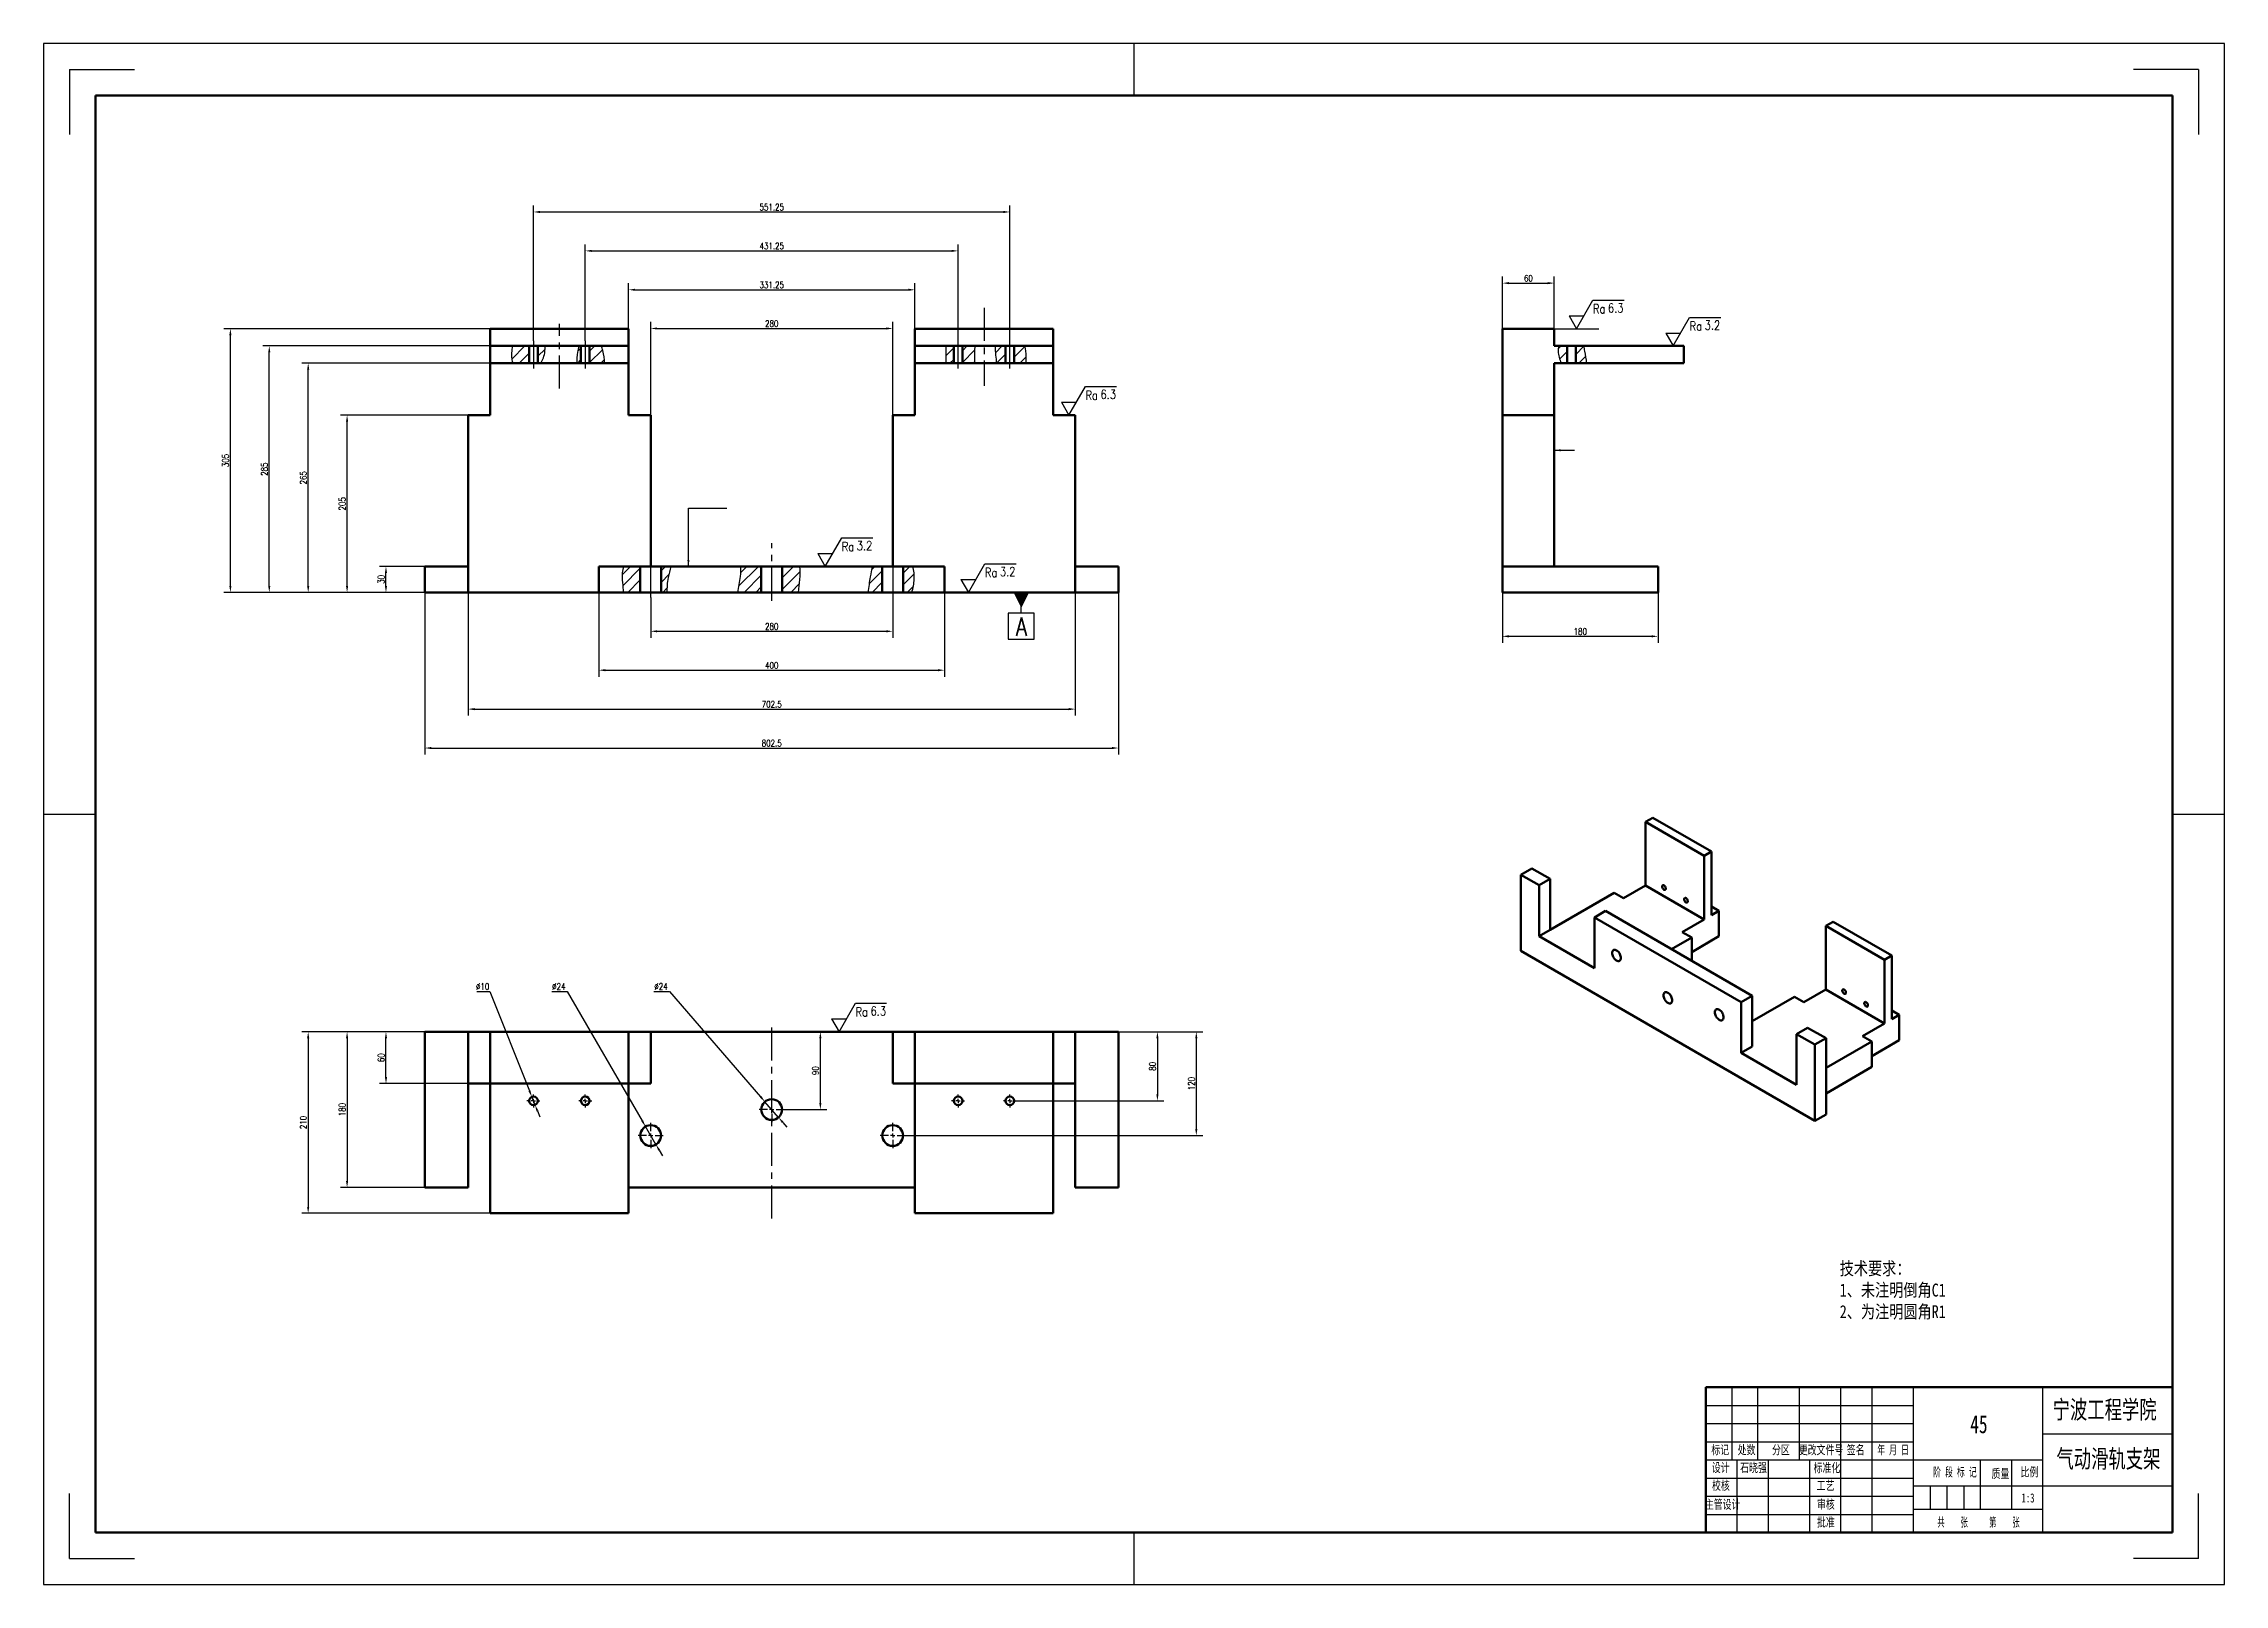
# Model space of a CAD drawing. Header units: millimetres. Extents: x 0 to 841, y 0 to 594.
import ezdxf

# ---------------------------------------------------------------- set-up
doc = ezdxf.new("R2010")
doc.units = ezdxf.units.MM
doc.header["$PDSIZE"] = -1
doc.linetypes.add('CENTERX2', pattern=[20.32, 12.7, -2.54, 2.54, -2.54])
for name, color, linetype in [('中心线', 1, 'CENTERX2'), ('剖面线', 4, 'Continuous'), ('尺寸线', 3, 'Continuous'), ('文字', 6, 'Continuous'), ('符号', 4, 'Continuous'), ('细实线', 7, 'Continuous')]:
    doc.layers.add(name, color=color, linetype=linetype)
doc.layers.add('粗实线', color=255, linetype='Continuous', lineweight=50)
doc.styles.add('SLDTEXTSTYLE0', font='TXT', dxfattribs={"width": 0.7, "bigfont": 'bigfont'})
doc.styles.add('SLDTEXTSTYLE1', font='TXT', dxfattribs={"width": 0.7})
doc.styles.add('SLDTEXTSTYLE2', font='TXT', dxfattribs={"width": 0.566667, "bigfont": 'bigfont'})
doc.styles.add('SLDTEXTSTYLE3', font='TXT', dxfattribs={"width": 0.614286, "bigfont": 'bigfont'})
doc.styles.add('SLDTEXTSTYLE4', font='TXT', dxfattribs={"width": 0.62, "bigfont": 'bigfont'})
doc.styles.get("Standard").update_dxf_attribs({"font": 'txt.shx', "width": 0.8})
doc.dimstyles.new('ISO-25', dxfattribs={"dimtxt": 2.5, "dimasz": 2.5, "dimexe": 2.5, "dimexo": 0, "dimtad": 1, "dimtoh": 1, "dimlfac": 3, "dimdsep": 46, "dimtxsty": 'Standard', "dimcen": 2.5, "dimclrd": 3, "dimclre": 3, "dimadec": 0, "dimazin": 0, "dimtfac": 1, "dimtmove": 0, "dimatfit": 3, "dimfxl": 0, "dimarcsym": 0})

msp = doc.modelspace()

# ---------------------------------------------------------------- texts
at = {"layer": '尺寸线', "insert": (374.9893, 372.7444), "char_height": 7, "attachment_point": 1}
msp.add_mtext_dynamic_manual_height_columns('A', width=14.353711, gutter_width=50, heights=[0], dxfattribs=at)
at = {"layer": '文字', "insert": (692.6707, 124.3068), "char_height": 5, "attachment_point": 1}
msp.add_mtext_dynamic_manual_height_columns('{\\fFangSong_GB2312|b0|i0|c134|p49;技术要求：\\P1、未注明倒角C1\\P2、为注明圆角R1}', width=54.021302, gutter_width=25, heights=[0], dxfattribs=at)
at = {"layer": '文字', "attachment_point": 2}
for s, insert, char_height, style in [('{\\fFangSong_GB2312|b0|i0|c134|p49;宁波工程学院}', (794.8412, 70.8915), 7, 'SLDTEXTSTYLE0'), ('{\\fFangSong_GB2312|b0|i0|c134|p49;45}', (746.344, 65.286), 7, 'SLDTEXTSTYLE1'), ('{\\fFangSong_GB2312|b0|i0|c134|p49;标记}', (646.5846, 53.6409), 3.5, 'SLDTEXTSTYLE0'), ('{\\fFangSong_GB2312|b0|i0|c134|p49;处数}', (656.7409, 53.6409), 3.5, 'SLDTEXTSTYLE0'), ('{\\fFangSong_GB2312|b0|i0|c134|p49;分区}', (670.0086, 53.6409), 3.5, 'SLDTEXTSTYLE0'), ('{\\fFangSong_GB2312|b0|i0|c134|p49;更改文件号}', (685.4655, 53.6409), 3.5, 'SLDTEXTSTYLE0'), ('{\\fFangSong_GB2312|b0|i0|c134|p49;签名}', (698.8197, 53.6409), 3.5, 'SLDTEXTSTYLE0'), ('{\\fFangSong_GB2312|b0|i0|c134|p49;年 月 日}', (713.2525, 53.6409), 3.5, 'SLDTEXTSTYLE4'), ('{\\fFangSong_GB2312|b0|i0|c134|p49;气动滑轨支架}', (796.2918, 51.9488), 7, 'SLDTEXTSTYLE0'), ('{\\fFangSong_GB2312|b0|i0|c134|p49;设计}', (646.7704, 46.7819), 3.5, 'SLDTEXTSTYLE0'), ('{\\fFangSong_GB2312|b0|i0|c134|p49;石晓强}', (659.4435, 46.7819), 3.5, 'SLDTEXTSTYLE0'), ('{\\fFangSong_GB2312|b0|i0|c134|p49;标准化}', (687.7368, 46.7154), 3.5, 'SLDTEXTSTYLE0'), ('{\\fFangSong_GB2312|b0|i0|c134|p49;阶 段 标 记}', (737.0862, 45.0918), 3.5, 'SLDTEXTSTYLE3'), ('{\\fFangSong_GB2312|b0|i0|c134|p49;质量}', (754.6631, 44.483), 3.5, 'SLDTEXTSTYLE0'), ('{\\fFangSong_GB2312|b0|i0|c134|p49;比例}', (765.8401, 45.0918), 3.5, 'SLDTEXTSTYLE0'), ('{\\fFangSong_GB2312|b0|i0|c134|p49;校核}', (646.8422, 39.9027), 3.5, 'SLDTEXTSTYLE0'), ('{\\fFangSong_GB2312|b0|i0|c134|p49;工艺}', (687.2094, 39.8663), 3.5, 'SLDTEXTSTYLE0'), ('{\\fFangSong_GB2312|b0|i0|c134|p49;1:3}', (765.2859, 35.0852), 3.5, 'SLDTEXTSTYLE1'), ('{\\fFangSong_GB2312|b0|i0|c134|p49;主管设计}', (647.5293, 32.623), 3.5, 'SLDTEXTSTYLE0'), ('{\\fFangSong_GB2312|b0|i0|c134|p49;批准}', (687.322, 25.7466), 3.5, 'SLDTEXTSTYLE0'), ('{\\fFangSong_GB2312|b0|i0|c134|p49;审核}', (687.322, 32.623), 3.5, 'SLDTEXTSTYLE0'), ('{\\fFangSong_GB2312|b0|i0|c134|p49;共    张}', (736.2112, 25.7551), 3.5, 'SLDTEXTSTYLE2'), ('{\\fFangSong_GB2312|b0|i0|c134|p49;第    张}', (756.1689, 25.7551), 3.5, 'SLDTEXTSTYLE2')]:
    msp.add_mtext(s, dxfattribs=dict(at, insert=insert, char_height=char_height, style=style))

# ---------------------------------------------------------------- blocks, each defined once
blk = doc.blocks.new('SW_CENTERMARKSYMBOL_0')
at = {"layer": '中心线', "color": 0}
for p, q in [((0, 0), (-0.83, 0)), ((0, 1.67), (0, 4.83)), ((0, 0), (0, 0.83)), ((0, 0), (0, -0.83)), ((0, 0), (0.83, 0)), ((1.67, 0), (4.83, 0)), ((-1.67, 0), (-4.83, 0)), ((0, -1.67), (0, -4.83))]:
    blk.add_line(p, q, dxfattribs=at)
blk = doc.blocks.new('SW_CENTERMARKSYMBOL_1')
at = {"layer": '中心线', "color": 0}
for p, q in [((-1.67, 0), (-4.83, 0)), ((0, 0), (-0.83, 0)), ((0, 1.67), (0, 4.83)), ((0, 0), (0, 0.83)), ((0, 0), (0, -0.83)), ((0, 0), (0.83, 0)), ((1.67, 0), (4.83, 0)), ((0, -1.67), (0, -4.83))]:
    blk.add_line(p, q, dxfattribs=at)
blk = doc.blocks.new('SW_CENTERMARKSYMBOL_2')
at = {"layer": '中心线', "color": 0}
for p, q in [((0, 0), (-0.83, 0)), ((0, 1.67), (0, 4.83)), ((0, 0), (0, 0.83)), ((0, 0), (0, -0.83)), ((0, 0), (0.83, 0)), ((1.67, 0), (4.83, 0)), ((-1.67, 0), (-4.83, 0)), ((0, -1.67), (0, -4.83))]:
    blk.add_line(p, q, dxfattribs=at)
blk = doc.blocks.new('SW_CENTERMARKSYMBOL_3')
at = {"layer": '中心线', "color": 0}
for p, q in [((0, 0), (-0.83, 0)), ((0, 1.67), (0, 2.5)), ((0, 0), (0, 0.83)), ((0, 0), (0, -0.83)), ((0, 0), (0.83, 0)), ((1.67, 0), (2.5, 0)), ((-1.67, 0), (-2.5, 0)), ((0, -1.67), (0, -2.5))]:
    blk.add_line(p, q, dxfattribs=at)
blk = doc.blocks.new('SW_CENTERMARKSYMBOL_4')
at = {"layer": '中心线', "color": 0}
for p, q in [((0, 0), (-0.83, 0)), ((0, 1.67), (0, 2.5)), ((0, 0), (0, 0.83)), ((0, 0), (0, -0.83)), ((0, 0), (0.83, 0)), ((1.67, 0), (2.5, 0)), ((-1.67, 0), (-2.5, 0)), ((0, -1.67), (0, -2.5))]:
    blk.add_line(p, q, dxfattribs=at)
blk = doc.blocks.new('SW_CENTERMARKSYMBOL_5')
at = {"layer": '中心线', "color": 0}
for p, q in [((0, 0), (-0.83, 0)), ((0, 1.67), (0, 2.5)), ((0, 0), (0, 0.83)), ((0, 0), (0, -0.83)), ((0, 0), (0.83, 0)), ((1.67, 0), (2.5, 0)), ((-1.67, 0), (-2.5, 0)), ((0, -1.67), (0, -2.5))]:
    blk.add_line(p, q, dxfattribs=at)
blk = doc.blocks.new('SW_CENTERMARKSYMBOL_6')
at = {"layer": '中心线', "color": 0}
for p, q in [((0, 0), (-0.83, 0)), ((0, 1.67), (0, 2.5)), ((0, 0), (0, 0.83)), ((0, 0), (0, -0.83)), ((0, 0), (0.83, 0)), ((1.67, 0), (2.5, 0)), ((-1.67, 0), (-2.5, 0)), ((0, -1.67), (0, -2.5))]:
    blk.add_line(p, q, dxfattribs=at)
blk = doc.blocks.new('*D42')
at = {"layer": 'Defpoints', "color": 0}
for p in [(234.12, 380.44), (327.46, 380.44), (327.46, 367.44)]:
    blk.add_point(p, dxfattribs=at)
at = {"layer": '尺寸线', "color": 3, "lineweight": -2}
for p, q in [((234.12, 380.44), (234.12, 364.94)), ((327.46, 380.44), (327.46, 364.94)), ((236.62, 367.44), (324.96, 367.44))]:
    blk.add_line(p, q, dxfattribs=at)
at = {"layer": '尺寸线', "color": 3}
for points in [[(236.62, 367.85), (236.62, 367.02), (234.12, 367.44)], [(324.96, 367.85), (324.96, 367.02), (327.46, 367.44)]]:
    blk.add_solid(points, dxfattribs=at)
at = {"layer": '尺寸线', "color": 0, "insert": (280.79, 369.31), "char_height": 2.5, "attachment_point": 5}
blk.add_mtext('280', dxfattribs=at)
blk = doc.blocks.new('*D43')
at = {"layer": 'Defpoints', "color": 0}
for p in [(214.12, 382.44), (347.46, 382.44), (347.46, 352.44)]:
    blk.add_point(p, dxfattribs=at)
at = {"layer": '尺寸线', "color": 3, "lineweight": -2}
for p, q in [((214.12, 382.44), (214.12, 349.94)), ((347.46, 382.44), (347.46, 349.94)), ((216.62, 352.44), (344.96, 352.44))]:
    blk.add_line(p, q, dxfattribs=at)
at = {"layer": '尺寸线', "color": 3}
for points in [[(216.62, 352.85), (216.62, 352.02), (214.12, 352.44)], [(344.96, 352.85), (344.96, 352.02), (347.46, 352.44)]]:
    blk.add_solid(points, dxfattribs=at)
at = {"layer": '尺寸线', "color": 0, "insert": (280.79, 354.31), "char_height": 2.5, "attachment_point": 5}
blk.add_mtext('400', dxfattribs=at)
blk = doc.blocks.new('*D44')
at = {"layer": 'Defpoints', "color": 0}
for p in [(163.71, 382.44), (397.87, 382.44), (397.87, 337.44)]:
    blk.add_point(p, dxfattribs=at)
at = {"layer": '尺寸线', "color": 3, "lineweight": -2}
for p, q in [((163.71, 382.44), (163.71, 334.94)), ((397.87, 382.44), (397.87, 334.94)), ((166.21, 337.44), (395.37, 337.44))]:
    blk.add_line(p, q, dxfattribs=at)
at = {"layer": '尺寸线', "color": 3}
for points in [[(166.21, 337.85), (166.21, 337.02), (163.71, 337.44)], [(395.37, 337.85), (395.37, 337.02), (397.87, 337.44)]]:
    blk.add_solid(points, dxfattribs=at)
at = {"layer": '尺寸线', "color": 0, "insert": (280.79, 339.31), "char_height": 2.5, "attachment_point": 5}
blk.add_mtext('702.5', dxfattribs=at)
blk = doc.blocks.new('*D45')
at = {"layer": 'Defpoints', "color": 0}
for p in [(147.04, 382.44), (414.54, 382.44), (414.54, 322.44)]:
    blk.add_point(p, dxfattribs=at)
at = {"layer": '尺寸线', "color": 3, "lineweight": -2}
for p, q in [((147.04, 382.44), (147.04, 319.94)), ((414.54, 382.44), (414.54, 319.94)), ((149.54, 322.44), (412.04, 322.44))]:
    blk.add_line(p, q, dxfattribs=at)
at = {"layer": '尺寸线', "color": 3}
for points in [[(149.54, 322.85), (149.54, 322.02), (147.04, 322.44)], [(412.04, 322.85), (412.04, 322.02), (414.54, 322.44)]]:
    blk.add_solid(points, dxfattribs=at)
at = {"layer": '尺寸线', "color": 0, "insert": (280.79, 324.31), "char_height": 2.5, "attachment_point": 5}
blk.add_mtext('802.5', dxfattribs=at)
blk = doc.blocks.new('*D46')
at = {"layer": 'Defpoints', "color": 0}
for p in [(132.04, 392.44), (147.04, 392.44), (147.04, 382.44)]:
    blk.add_point(p, dxfattribs=at)
at = {"layer": '尺寸线', "color": 3, "lineweight": -2}
for p, q in [((147.04, 392.44), (129.54, 392.44)), ((132.04, 384.94), (132.04, 389.94)), ((147.04, 382.44), (129.54, 382.44))]:
    blk.add_line(p, q, dxfattribs=at)
at = {"layer": '尺寸线', "color": 3}
for points in [[(131.62, 389.94), (132.46, 389.94), (132.04, 392.44)], [(131.62, 384.94), (132.46, 384.94), (132.04, 382.44)]]:
    blk.add_solid(points, dxfattribs=at)
at = {"layer": '尺寸线', "color": 0, "insert": (130.16, 387.44), "char_height": 2.5, "attachment_point": 5, "rotation": 90}
blk.add_mtext('30', dxfattribs=at)
blk = doc.blocks.new('*D47')
at = {"layer": 'Defpoints', "color": 0}
for p in [(117.04, 450.77), (163.71, 450.77), (147.04, 382.44)]:
    blk.add_point(p, dxfattribs=at)
at = {"layer": '尺寸线', "color": 3, "lineweight": -2}
for p, q in [((163.71, 450.77), (114.54, 450.77)), ((117.04, 384.94), (117.04, 448.27)), ((147.04, 382.44), (114.54, 382.44))]:
    blk.add_line(p, q, dxfattribs=at)
at = {"layer": '尺寸线', "color": 3}
for points in [[(116.62, 448.27), (117.46, 448.27), (117.04, 450.77)], [(116.62, 384.94), (117.46, 384.94), (117.04, 382.44)]]:
    blk.add_solid(points, dxfattribs=at)
at = {"layer": '尺寸线', "color": 0, "insert": (115.16, 416.6), "char_height": 2.5, "attachment_point": 5, "rotation": 90}
blk.add_mtext('205', dxfattribs=at)
blk = doc.blocks.new('*D48')
at = {"layer": 'Defpoints', "color": 0}
for p in [(102.04, 470.77), (172.25, 470.77), (147.04, 382.44)]:
    blk.add_point(p, dxfattribs=at)
at = {"layer": '尺寸线', "color": 3, "lineweight": -2}
for p, q in [((172.25, 470.77), (99.54, 470.77)), ((102.04, 384.94), (102.04, 468.27)), ((147.04, 382.44), (99.54, 382.44))]:
    blk.add_line(p, q, dxfattribs=at)
at = {"layer": '尺寸线', "color": 3}
for points in [[(101.62, 468.27), (102.46, 468.27), (102.04, 470.77)], [(101.62, 384.94), (102.46, 384.94), (102.04, 382.44)]]:
    blk.add_solid(points, dxfattribs=at)
at = {"layer": '尺寸线', "color": 0, "insert": (100.16, 426.6), "char_height": 2.5, "attachment_point": 5, "rotation": 90}
blk.add_mtext('265', dxfattribs=at)
blk = doc.blocks.new('*D49')
at = {"layer": 'Defpoints', "color": 0}
for p in [(87.04, 477.44), (172.25, 477.44), (147.04, 382.44)]:
    blk.add_point(p, dxfattribs=at)
at = {"layer": '尺寸线', "color": 3, "lineweight": -2}
for p, q in [((172.25, 477.44), (84.54, 477.44)), ((87.04, 384.94), (87.04, 474.94)), ((147.04, 382.44), (84.54, 382.44))]:
    blk.add_line(p, q, dxfattribs=at)
at = {"layer": '尺寸线', "color": 3}
for points in [[(86.62, 474.94), (87.46, 474.94), (87.04, 477.44)], [(86.62, 384.94), (87.46, 384.94), (87.04, 382.44)]]:
    blk.add_solid(points, dxfattribs=at)
at = {"layer": '尺寸线', "color": 0, "insert": (85.16, 429.94), "char_height": 2.5, "attachment_point": 5, "rotation": 90}
blk.add_mtext('285', dxfattribs=at)
blk = doc.blocks.new('*D50')
at = {"layer": 'Defpoints', "color": 0}
for p in [(72.04, 484.1), (172.25, 484.1), (147.04, 382.44)]:
    blk.add_point(p, dxfattribs=at)
at = {"layer": '尺寸线', "color": 3, "lineweight": -2}
for p, q in [((172.25, 484.1), (69.54, 484.1)), ((72.04, 384.94), (72.04, 481.6)), ((147.04, 382.44), (69.54, 382.44))]:
    blk.add_line(p, q, dxfattribs=at)
at = {"layer": '尺寸线', "color": 3}
for points in [[(71.62, 481.6), (72.46, 481.6), (72.04, 484.1)], [(71.62, 384.94), (72.46, 384.94), (72.04, 382.44)]]:
    blk.add_solid(points, dxfattribs=at)
at = {"layer": '尺寸线', "color": 0, "insert": (70.16, 433.27), "char_height": 2.5, "attachment_point": 5, "rotation": 90}
blk.add_mtext('305', dxfattribs=at)
blk = doc.blocks.new('*D51')
at = {"layer": 'Defpoints', "color": 0}
for p in [(327.46, 484.19), (234.12, 450.77), (327.46, 450.77)]:
    blk.add_point(p, dxfattribs=at)
at = {"layer": '尺寸线', "color": 3, "lineweight": -2}
for p, q in [((234.12, 450.77), (234.12, 486.69)), ((236.62, 484.19), (324.96, 484.19)), ((327.46, 450.77), (327.46, 486.69))]:
    blk.add_line(p, q, dxfattribs=at)
at = {"layer": '尺寸线', "color": 3}
for points in [[(236.62, 484.6), (236.62, 483.77), (234.12, 484.19)], [(324.96, 484.6), (324.96, 483.77), (327.46, 484.19)]]:
    blk.add_solid(points, dxfattribs=at)
at = {"layer": '尺寸线', "color": 0, "insert": (280.79, 486.06), "char_height": 2.5, "attachment_point": 5}
blk.add_mtext('280', dxfattribs=at)
blk = doc.blocks.new('*D52')
at = {"layer": 'Defpoints', "color": 0}
for p in [(336, 499.1), (225.58, 484.1), (336, 484.1)]:
    blk.add_point(p, dxfattribs=at)
at = {"layer": '尺寸线', "color": 3, "lineweight": -2}
for p, q in [((225.58, 484.1), (225.58, 501.6)), ((228.08, 499.1), (333.5, 499.1)), ((336, 484.1), (336, 501.6))]:
    blk.add_line(p, q, dxfattribs=at)
at = {"layer": '尺寸线', "color": 3}
for points in [[(228.08, 499.52), (228.08, 498.69), (225.58, 499.1)], [(333.5, 499.52), (333.5, 498.69), (336, 499.1)]]:
    blk.add_solid(points, dxfattribs=at)
at = {"layer": '尺寸线', "color": 0, "insert": (280.79, 500.98), "char_height": 2.5, "attachment_point": 5}
blk.add_mtext('331.25', dxfattribs=at)
blk = doc.blocks.new('*D53')
at = {"layer": 'Defpoints', "color": 0}
for p in [(352.66, 514.1), (208.91, 479.44), (352.66, 479.44)]:
    blk.add_point(p, dxfattribs=at)
at = {"layer": '尺寸线', "color": 3, "lineweight": -2}
for p, q in [((208.91, 479.44), (208.91, 516.6)), ((211.41, 514.1), (350.16, 514.1)), ((352.66, 479.44), (352.66, 516.6))]:
    blk.add_line(p, q, dxfattribs=at)
at = {"layer": '尺寸线', "color": 3}
for points in [[(211.41, 514.52), (211.41, 513.69), (208.91, 514.1)], [(350.16, 514.52), (350.16, 513.69), (352.66, 514.1)]]:
    blk.add_solid(points, dxfattribs=at)
at = {"layer": '尺寸线', "color": 0, "insert": (280.79, 515.98), "char_height": 2.5, "attachment_point": 5}
blk.add_mtext('431.25', dxfattribs=at)
blk = doc.blocks.new('*D54')
at = {"layer": 'Defpoints', "color": 0}
for p in [(372.66, 529.1), (188.91, 479.44), (372.66, 479.44)]:
    blk.add_point(p, dxfattribs=at)
at = {"layer": '尺寸线', "color": 3, "lineweight": -2}
for p, q in [((188.91, 479.44), (188.91, 531.6)), ((372.66, 479.44), (372.66, 531.6)), ((191.41, 529.1), (370.16, 529.1))]:
    blk.add_line(p, q, dxfattribs=at)
at = {"layer": '尺寸线', "color": 3}
for points in [[(191.41, 529.52), (191.41, 528.69), (188.91, 529.1)], [(370.16, 529.52), (370.16, 528.69), (372.66, 529.1)]]:
    blk.add_solid(points, dxfattribs=at)
at = {"layer": '尺寸线', "color": 0, "insert": (280.79, 530.98), "char_height": 2.5, "attachment_point": 5}
blk.add_mtext('551.25', dxfattribs=at)
blk = doc.blocks.new('*D55')
at = {"layer": 'Defpoints', "color": 0}
for p in [(132.04, 213.05), (147.04, 213.05), (163.71, 193.05)]:
    blk.add_point(p, dxfattribs=at)
at = {"layer": '尺寸线', "color": 3, "lineweight": -2}
for p, q in [((147.04, 213.05), (129.54, 213.05)), ((132.04, 195.55), (132.04, 210.55)), ((163.71, 193.05), (129.54, 193.05))]:
    blk.add_line(p, q, dxfattribs=at)
at = {"layer": '尺寸线', "color": 3}
for points in [[(131.62, 210.55), (132.46, 210.55), (132.04, 213.05)], [(131.62, 195.55), (132.46, 195.55), (132.04, 193.05)]]:
    blk.add_solid(points, dxfattribs=at)
at = {"layer": '尺寸线', "color": 0, "insert": (130.16, 203.05), "char_height": 2.5, "attachment_point": 5, "rotation": 90}
blk.add_mtext('60', dxfattribs=at)
blk = doc.blocks.new('*D56')
at = {"layer": 'Defpoints', "color": 0}
for p in [(147.04, 213.05), (117.04, 153.05), (147.04, 153.05)]:
    blk.add_point(p, dxfattribs=at)
at = {"layer": '尺寸线', "color": 3, "lineweight": -2}
for p, q in [((147.04, 213.05), (114.54, 213.05)), ((117.04, 210.55), (117.04, 155.55)), ((147.04, 153.05), (114.54, 153.05))]:
    blk.add_line(p, q, dxfattribs=at)
at = {"layer": '尺寸线', "color": 3}
for points in [[(116.62, 210.55), (117.46, 210.55), (117.04, 213.05)], [(116.62, 155.55), (117.46, 155.55), (117.04, 153.05)]]:
    blk.add_solid(points, dxfattribs=at)
at = {"layer": '尺寸线', "color": 0, "insert": (115.16, 183.05), "char_height": 2.5, "attachment_point": 5, "rotation": 90}
blk.add_mtext('180', dxfattribs=at)
blk = doc.blocks.new('*D57')
at = {"layer": 'Defpoints', "color": 0}
for p in [(147.04, 213.05), (102.04, 143.05), (172.25, 143.05)]:
    blk.add_point(p, dxfattribs=at)
at = {"layer": '尺寸线', "color": 3, "lineweight": -2}
for p, q in [((147.04, 213.05), (99.54, 213.05)), ((102.04, 210.55), (102.04, 145.55)), ((172.25, 143.05), (99.54, 143.05))]:
    blk.add_line(p, q, dxfattribs=at)
at = {"layer": '尺寸线', "color": 3}
for points in [[(101.62, 210.55), (102.46, 210.55), (102.04, 213.05)], [(101.62, 145.55), (102.46, 145.55), (102.04, 143.05)]]:
    blk.add_solid(points, dxfattribs=at)
at = {"layer": '尺寸线', "color": 0, "insert": (100.16, 178.05), "char_height": 2.5, "attachment_point": 5, "rotation": 90}
blk.add_mtext('210', dxfattribs=at)
blk = doc.blocks.new('*D58')
at = {"layer": 'Defpoints', "color": 0}
for p in [(414.54, 213.05), (375.16, 186.38), (429.54, 186.38)]:
    blk.add_point(p, dxfattribs=at)
at = {"layer": '尺寸线', "color": 3, "lineweight": -2}
for p, q in [((414.54, 213.05), (432.04, 213.05)), ((429.54, 210.55), (429.54, 188.88)), ((375.16, 186.38), (432.04, 186.38))]:
    blk.add_line(p, q, dxfattribs=at)
at = {"layer": '尺寸线', "color": 3}
for points in [[(429.12, 210.55), (429.96, 210.55), (429.54, 213.05)], [(429.12, 188.88), (429.96, 188.88), (429.54, 186.38)]]:
    blk.add_solid(points, dxfattribs=at)
at = {"layer": '尺寸线', "color": 0, "insert": (427.66, 199.72), "char_height": 2.5, "attachment_point": 5, "rotation": 90}
blk.add_mtext('80', dxfattribs=at)
blk = doc.blocks.new('*D59')
at = {"layer": 'Defpoints', "color": 0}
for p in [(414.54, 213.05), (332.29, 173.05), (444.54, 173.05)]:
    blk.add_point(p, dxfattribs=at)
at = {"layer": '尺寸线', "color": 3, "lineweight": -2}
for p, q in [((414.54, 213.05), (447.04, 213.05)), ((444.54, 210.55), (444.54, 175.55)), ((332.29, 173.05), (447.04, 173.05))]:
    blk.add_line(p, q, dxfattribs=at)
at = {"layer": '尺寸线', "color": 3}
for points in [[(444.12, 210.55), (444.96, 210.55), (444.54, 213.05)], [(444.12, 175.55), (444.96, 175.55), (444.54, 173.05)]]:
    blk.add_solid(points, dxfattribs=at)
at = {"layer": '尺寸线', "color": 0, "insert": (442.66, 193.05), "char_height": 2.5, "attachment_point": 5, "rotation": 90}
blk.add_mtext('120', dxfattribs=at)
blk = doc.blocks.new('*D60')
at = {"layer": 'Defpoints', "color": 0}
for p in [(285.62, 213.05), (299.55, 213.05), (285.62, 183.05)]:
    blk.add_point(p, dxfattribs=at)
at = {"layer": '尺寸线', "color": 3, "lineweight": -2}
for p, q in [((285.62, 213.05), (302.05, 213.05)), ((299.55, 185.55), (299.55, 210.55)), ((285.62, 183.05), (302.05, 183.05))]:
    blk.add_line(p, q, dxfattribs=at)
at = {"layer": '尺寸线', "color": 3}
for points in [[(299.14, 210.55), (299.97, 210.55), (299.55, 213.05)], [(299.14, 185.55), (299.97, 185.55), (299.55, 183.05)]]:
    blk.add_solid(points, dxfattribs=at)
at = {"layer": '尺寸线', "color": 0, "insert": (297.68, 198.05), "char_height": 2.5, "attachment_point": 5, "rotation": 90}
blk.add_mtext('90', dxfattribs=at)
blk = doc.blocks.new('*D61')
at = {"layer": 'Defpoints', "color": 0}
for p in [(562.6, 382.44), (622.6, 382.44), (622.6, 365.5)]:
    blk.add_point(p, dxfattribs=at)
at = {"layer": '尺寸线', "color": 3, "lineweight": -2}
for p, q in [((562.6, 382.44), (562.6, 363)), ((622.6, 382.44), (622.6, 363)), ((565.1, 365.5), (620.1, 365.5))]:
    blk.add_line(p, q, dxfattribs=at)
at = {"layer": '尺寸线', "color": 3}
for points in [[(565.1, 365.91), (565.1, 365.08), (562.6, 365.5)], [(620.1, 365.91), (620.1, 365.08), (622.6, 365.5)]]:
    blk.add_solid(points, dxfattribs=at)
at = {"layer": '尺寸线', "color": 0, "insert": (592.6, 367.37), "char_height": 2.5, "attachment_point": 5}
blk.add_mtext('180', dxfattribs=at)
blk = doc.blocks.new('*D62')
at = {"layer": 'Defpoints', "color": 0}
for p in [(582.6, 501.67), (562.6, 484.1), (582.6, 484.1)]:
    blk.add_point(p, dxfattribs=at)
at = {"layer": '尺寸线', "color": 3, "lineweight": -2}
for p, q in [((562.6, 484.1), (562.6, 504.17)), ((565.1, 501.67), (580.1, 501.67)), ((582.6, 484.1), (582.6, 504.17))]:
    blk.add_line(p, q, dxfattribs=at)
at = {"layer": '尺寸线', "color": 3}
for points in [[(565.1, 502.08), (565.1, 501.25), (562.6, 501.67)], [(580.1, 502.08), (580.1, 501.25), (582.6, 501.67)]]:
    blk.add_solid(points, dxfattribs=at)
at = {"layer": '尺寸线', "color": 0, "insert": (572.6, 503.54), "char_height": 2.5, "attachment_point": 5}
blk.add_mtext('60', dxfattribs=at)
blk = doc.blocks.new('新块')
at = {"layer": '尺寸线'}
for p, q in [((2.5, 9), (-2.5, 9)), ((-2.5, 9), (-2.5, 4)), ((2.5, 4), (2.5, 9)), ((-2.5, 4), (2.5, 4)), ((0, 4), (0, 3)), ((0, 3), (0, 0))]:
    blk.add_line(p, q, dxfattribs=at)
blk.add_lwpolyline([(0, 0, 3, 0, 0), (0, 3, 0, 0, 0)], format="xyseb", dxfattribs=at)
blk = doc.blocks.new('表面粗糙度')
at = {"layer": '符号'}
for p, q in [((0, 0), (6.35, 11)), ((6.35, 11), (18.35, 11)), ((-2.89, 5), (2.89, 5)), ((-2.89, 5), (2.89, 5)), ((-2.89, 5), (0, 0))]:
    blk.add_line(p, q, dxfattribs=at)
at = {"layer": '符号', "insert": (6.35, 9.41), "char_height": 3.5, "attachment_point": 1}
blk.add_mtext_dynamic_manual_height_columns('Ra', width=13.1483, gutter_width=25, heights=[0], dxfattribs=at)
at = {"layer": '符号', "width": 0.8}
blk.add_attdef('RA', (12.13, 6.26), '', height=3.5, dxfattribs=at)
blk = doc.blocks.new('*D65')
at = {"layer": 'Defpoints', "color": 0}
for p in [(188.3, 187.93), (189.53, 184.83)]:
    blk.add_point(p, dxfattribs=at)
at = {"layer": '尺寸线', "color": 3, "lineweight": -2}
for p, q in [((167.13, 228.6), (172.09, 228.6)), ((172.09, 228.6), (187.37, 190.25)), ((189.53, 184.83), (188.3, 187.93)), ((190.46, 182.51), (191.38, 180.19))]:
    blk.add_line(p, q, dxfattribs=at)
at = {"layer": '尺寸线', "color": 3}
for points in [[(187.76, 190.41), (186.98, 190.1), (188.3, 187.93)], [(190.84, 182.67), (190.07, 182.36), (189.53, 184.83)]]:
    blk.add_solid(points, dxfattribs=at)
at = {"layer": '尺寸线', "color": 0, "insert": (169.3, 230.47), "char_height": 2.5, "attachment_point": 5}
blk.add_mtext('∅10', dxfattribs=at)
blk = doc.blocks.new('*D66')
at = {"layer": 'Defpoints', "color": 0}
for p in [(232.12, 176.51), (236.13, 169.59)]:
    blk.add_point(p, dxfattribs=at)
at = {"layer": '尺寸线', "color": 3, "lineweight": -2}
for p, q in [((196.01, 228.6), (201.97, 228.6)), ((201.97, 228.6), (230.87, 178.67)), ((236.13, 169.59), (232.12, 176.51)), ((237.38, 167.42), (238.63, 165.26))]:
    blk.add_line(p, q, dxfattribs=at)
at = {"layer": '尺寸线', "color": 3}
for points in [[(231.23, 178.88), (230.51, 178.47), (232.12, 176.51)], [(237.74, 167.63), (237.02, 167.22), (236.13, 169.59)]]:
    blk.add_solid(points, dxfattribs=at)
at = {"layer": '尺寸线', "color": 0, "insert": (198.68, 230.47), "char_height": 2.5, "attachment_point": 5}
blk.add_mtext('∅24', dxfattribs=at)
blk = doc.blocks.new('*D67')
at = {"layer": 'Defpoints', "color": 0}
for p in [(278.17, 186.07), (283.41, 180.03)]:
    blk.add_point(p, dxfattribs=at)
at = {"layer": '尺寸线', "color": 3, "lineweight": -2}
for p, q in [((235.4, 228.6), (241.36, 228.6)), ((241.36, 228.6), (276.53, 187.96)), ((283.41, 180.03), (278.17, 186.07)), ((285.04, 178.13), (286.68, 176.24))]:
    blk.add_line(p, q, dxfattribs=at)
at = {"layer": '尺寸线', "color": 3}
for points in [[(276.85, 188.24), (276.22, 187.69), (278.17, 186.07)], [(285.36, 178.41), (284.73, 177.86), (283.41, 180.03)]]:
    blk.add_solid(points, dxfattribs=at)
at = {"layer": '尺寸线', "color": 0, "insert": (238.07, 230.47), "char_height": 2.5, "attachment_point": 5}
blk.add_mtext('∅24', dxfattribs=at)

# ---------------------------------------------------------------- dimensions: what is measured, and where the dimension line sits
at = {"layer": '尺寸线'}
for base, p1, p2, picture, middle in [((372.6638, 529.1049), (188.9138, 479.4382), (372.6638, 479.4382), '*D54', (280.7888, 530.9799)), ((352.6638, 514.1049), (208.9138, 479.4382), (352.6638, 479.4382), '*D53', (280.7888, 515.9799)), ((582.6021, 501.6658), (562.6021, 484.1049), (582.6021, 484.1049), '*D62', (572.6021, 503.5408)), ((335.9971, 499.1049), (225.5805, 484.1049), (335.9971, 484.1049), '*D52', (280.7888, 500.9799)), ((327.4555, 484.1882), (234.1221, 450.7715), (327.4555, 450.7715), '*D51', (280.7888, 486.0632)), ((414.5388, 322.4382), (147.0388, 382.4382), (414.5388, 382.4382), '*D45', (280.7888, 324.3132)), ((397.8721, 337.4382), (163.7055, 382.4382), (397.8721, 382.4382), '*D44', (280.7888, 339.3132)), ((347.4555, 352.4382), (214.1221, 382.4382), (347.4555, 382.4382), '*D43', (280.7888, 354.3132)), ((327.4555, 367.4382), (234.1221, 380.4382), (327.4555, 380.4382), '*D42', (280.7888, 369.3132)), ((622.6021, 365.4975), (562.6021, 382.4382), (622.6021, 382.4382), '*D61', (592.6021, 367.3725))]:
    dim = msp.add_linear_dim(base=base, p1=p1, p2=p2, dimstyle='ISO-25', dxfattribs=at)
    dim.commit()
    dim.dimension.update_dxf_attribs({"geometry": picture, "text_midpoint": middle})
for base, p1, p2, picture, middle in [((72.0388, 484.1049), (147.0388, 382.4382), (172.2471, 484.1049), '*D50', (70.1638, 433.2715)), ((87.0388, 477.4382), (147.0388, 382.4382), (172.2471, 477.4382), '*D49', (85.1638, 429.9382)), ((102.0388, 470.7715), (147.0388, 382.4382), (172.2471, 470.7715), '*D48', (100.1638, 426.6049)), ((117.0388, 450.7715), (147.0388, 382.4382), (163.7055, 450.7715), '*D47', (115.1638, 416.6049)), ((132.0388, 392.4382), (147.0388, 382.4382), (147.0388, 392.4382), '*D46', (130.1638, 387.4382)), ((102.0388, 143.0494), (147.0388, 213.0494), (172.2471, 143.0494), '*D57', (100.1638, 178.0494)), ((117.0388, 153.0494), (147.0388, 213.0494), (147.0388, 153.0494), '*D56', (115.1638, 183.0494)), ((132.0388, 213.0494), (163.7055, 193.0494), (147.0388, 213.0494), '*D55', (130.1638, 203.0494)), ((299.555, 213.0494), (285.6221, 183.0494), (285.6221, 213.0494), '*D60', (297.68, 198.0494)), ((444.5388, 173.0494), (414.5388, 213.0494), (332.2888, 173.0494), '*D59', (442.6638, 193.0494)), ((429.5388, 186.3827), (414.5388, 213.0494), (375.1638, 186.3827), '*D58', (427.6638, 199.716))]:
    dim = msp.add_linear_dim(base=base, p1=p1, p2=p2, angle=90, dimstyle='ISO-25', dxfattribs=at)
    dim.commit()
    dim.dimension.update_dxf_attribs({"geometry": picture, "text_midpoint": middle})
for p1, p2, picture, middle in [((189.5309, 184.8345), (188.2967, 187.9309), '*D65', (169.296, 228.5954)), ((236.1261, 169.5876), (232.1182, 176.5112), '*D66', (198.6765, 228.5954)), ((283.4068, 180.0251), (278.1709, 186.0737), '*D67', (238.0707, 228.5954))]:
    dim = msp.add_diameter_dim_2p(p1=p1, p2=p2, dimstyle='ISO-25', dxfattribs=at)
    dim.commit()
    dim.dimension.update_dxf_attribs({"geometry": picture, "text_midpoint": middle, "dimtype": 163})

# ---------------------------------------------------------------- hatches: boundary and pattern name
at = {"layer": '剖面线'}
h = msp.add_hatch(dxfattribs=at)
h.set_pattern_fill('ANSI31', color=256, angle=3e-322, style=0)
edge = h.paths.add_edge_path(flags=0)
edge.add_spline(control_points=[(180.8497, 477.4382), (180.638, 476.574), (180.4084, 474.9364), (180.4129, 472.6531), (180.7605, 471.3419), (180.9767, 470.7715)], knot_values=[0.60406289, 0.60406289, 0.60406289, 0.60406289, 0.66293899, 0.7132514, 0.75350196, 0.75350196, 0.75350196, 0.75350196], weights=[1, 1, 1, 1, 1, 1], degree=3, periodic=0)
edge.add_line((180.9767, 470.7715), (187.2471, 470.7715))
edge.add_line((187.2471, 470.7715), (187.2471, 477.4382))
edge.add_line((187.2471, 477.4382), (180.8497, 477.4382))
h = msp.add_hatch(dxfattribs=at)
h.set_pattern_fill('ANSI31', color=256, angle=3e-322, style=0)
edge = h.paths.add_edge_path(flags=0)
edge.add_line((190.5805, 477.4382), (190.5805, 470.7715))
edge.add_line((190.5805, 470.7715), (191.7301, 470.7715))
edge.add_spline(control_points=[(191.7301, 470.7715), (192.601, 472.0772), (193.3693, 474.3413), (193.406, 476.7531), (193.3418, 477.4382)], knot_values=[0.05345938, 0.05345938, 0.05345938, 0.05345938, 0.15683853, 0.19965924, 0.19965924, 0.19965924, 0.19965924], weights=[1, 1, 1, 1, 1], degree=3, periodic=0)
edge.add_line((193.3418, 477.4382), (190.5805, 477.4382))
h = msp.add_hatch(dxfattribs=at)
h.set_pattern_fill('ANSI31', color=256, angle=3e-322, style=0)
edge = h.paths.add_edge_path(flags=0)
edge.add_spline(control_points=[(206.3877, 477.4382), (206.2525, 476.6267), (205.7232, 474.4337), (205.5754, 472.2139), (205.6945, 470.7715)], knot_values=[0.66190951, 0.66190951, 0.66190951, 0.66190951, 0.70397953, 0.77712998, 0.77712998, 0.77712998, 0.77712998], weights=[1, 1, 1, 1, 1], degree=3, periodic=0)
edge.add_line((205.6945, 470.7715), (207.2471, 470.7715))
edge.add_line((207.2471, 470.7715), (207.2471, 477.4382))
edge.add_line((207.2471, 477.4382), (206.3877, 477.4382))
h = msp.add_hatch(dxfattribs=at)
h.set_pattern_fill('ANSI31', color=256, angle=3e-322, style=0)
edge = h.paths.add_edge_path(flags=0)
edge.add_line((210.5805, 477.4382), (210.5805, 470.7715))
edge.add_line((210.5805, 470.7715), (216.3309, 470.7715))
edge.add_spline(control_points=[(216.3309, 470.7715), (216.3757, 472.3957), (215.9027, 474.8026), (215.2955, 476.8556), (215.1231, 477.4382)], knot_values=[0.07958506, 0.07958506, 0.07958506, 0.07958506, 0.15815061, 0.18975623, 0.18975623, 0.18975623, 0.18975623], weights=[1, 1, 1, 1, 1], degree=3, periodic=0)
edge.add_line((215.1231, 477.4382), (210.5805, 477.4382))
h = msp.add_hatch(dxfattribs=at)
h.set_pattern_fill('ANSI31', color=256, angle=3e-322, style=0)
edge = h.paths.add_edge_path(flags=0)
edge.add_spline(control_points=[(348.0618, 477.4382), (347.9667, 476.5923), (347.8532, 474.4544), (347.8769, 472.0746), (348.0727, 470.7715)], knot_values=[0.67946657, 0.67946657, 0.67946657, 0.67946657, 0.72462961, 0.78949958, 0.78949958, 0.78949958, 0.78949958], weights=[1, 1, 1, 1, 1], degree=3, periodic=0)
edge.add_line((348.0727, 470.7715), (350.9971, 470.7715))
edge.add_line((350.9971, 470.7715), (350.9971, 477.4382))
edge.add_line((350.9971, 477.4382), (348.0618, 477.4382))
h = msp.add_hatch(dxfattribs=at)
h.set_pattern_fill('ANSI31', color=256, angle=3e-322, style=0)
edge = h.paths.add_edge_path(flags=0)
edge.add_line((354.3305, 477.4382), (354.3305, 470.7715))
edge.add_line((354.3305, 470.7715), (359.017, 470.7715))
edge.add_spline(control_points=[(359.017, 470.7715), (359.1202, 472.0259), (359.1028, 474.2073), (359.203, 476.5944), (359.2412, 477.4382)], knot_values=[0.09813773, 0.09813773, 0.09813773, 0.09813773, 0.15963602, 0.19299724, 0.19299724, 0.19299724, 0.19299724], weights=[1, 1, 1, 1, 1], degree=3, periodic=0)
edge.add_line((359.2412, 477.4382), (354.3305, 477.4382))
h = msp.add_hatch(dxfattribs=at)
h.set_pattern_fill('ANSI31', color=256, angle=3e-322, style=0)
edge = h.paths.add_edge_path(flags=0)
edge.add_spline(control_points=[(366.8861, 477.4382), (366.9148, 476.257), (367.1214, 474.2108), (367.3271, 471.8018), (367.5373, 470.7715)], knot_values=[0.65629163, 0.65629163, 0.65629163, 0.65629163, 0.72374787, 0.77914792, 0.77914792, 0.77914792, 0.77914792], weights=[1, 1, 1, 1, 1], degree=3, periodic=0)
edge.add_line((367.5373, 470.7715), (370.9971, 470.7715))
edge.add_line((370.9971, 470.7715), (370.9971, 477.4382))
edge.add_line((370.9971, 477.4382), (366.8861, 477.4382))
h = msp.add_hatch(dxfattribs=at)
h.set_pattern_fill('ANSI31', color=256, angle=3e-322, style=0)
edge = h.paths.add_edge_path(flags=0)
edge.add_line((374.3305, 477.4382), (374.3305, 470.7715))
edge.add_line((374.3305, 470.7715), (378.8303, 470.7715))
edge.add_spline(control_points=[(378.8303, 470.7715), (378.9515, 471.6119), (379.0224, 474.047), (378.7542, 476.0926), (378.3815, 477.4382)], knot_values=[0.07435059, 0.07435059, 0.07435059, 0.07435059, 0.11868653, 0.19843892, 0.19843892, 0.19843892, 0.19843892], weights=[1, 1, 1, 1, 1], degree=3, periodic=0)
edge.add_line((378.3815, 477.4382), (374.3305, 477.4382))
h = msp.add_hatch(dxfattribs=at)
h.set_pattern_fill('ANSI31', color=256, angle=3e-322, style=0)
edge = h.paths.add_edge_path(flags=0)
edge.add_spline(control_points=[(584.2356, 477.4382), (584.1137, 476.7889), (583.9457, 474.6436), (584.6152, 472.253), (585.2811, 470.7715)], knot_values=[0.62133376, 0.62133376, 0.62133376, 0.62133376, 0.65539543, 0.72841127, 0.72841127, 0.72841127, 0.72841127], weights=[1, 1, 1, 1, 1], degree=3, periodic=0)
edge.add_line((585.2811, 470.7715), (587.6021, 470.7715))
edge.add_line((587.6021, 470.7715), (587.6021, 477.4382))
edge.add_line((587.6021, 477.4382), (584.2356, 477.4382))
h = msp.add_hatch(dxfattribs=at)
h.set_pattern_fill('ANSI31', color=256, angle=3e-322, style=0)
edge = h.paths.add_edge_path(flags=0)
edge.add_spline(control_points=[(584.2356, 477.4382), (584.1137, 476.7889), (583.9457, 474.6436), (584.6152, 472.253), (585.2811, 470.7715)], knot_values=[0.62133376, 0.62133376, 0.62133376, 0.62133376, 0.65539543, 0.72841127, 0.72841127, 0.72841127, 0.72841127], weights=[1, 1, 1, 1, 1], degree=3, periodic=0)
edge.add_spline(control_points=[(585.2811, 470.7715), (584.6152, 472.253), (583.9457, 474.6436), (584.1137, 476.7889), (584.2356, 477.4382)], knot_values=[0.27158873, 0.27158873, 0.27158873, 0.27158873, 0.34460457, 0.37866624, 0.37866624, 0.37866624, 0.37866624], weights=[1, 1, 1, 1, 1], degree=3, periodic=0)
h = msp.add_hatch(dxfattribs=at)
h.set_pattern_fill('ANSI31', color=256, angle=3e-322, style=0)
edge = h.paths.add_edge_path(flags=0)
edge.add_spline(control_points=[(584.2356, 477.4382), (584.1137, 476.7889), (583.9457, 474.6436), (584.6152, 472.253), (585.2811, 470.7715)], knot_values=[0.62133376, 0.62133376, 0.62133376, 0.62133376, 0.65539543, 0.72841127, 0.72841127, 0.72841127, 0.72841127], weights=[1, 1, 1, 1, 1], degree=3, periodic=0)
edge.add_spline(control_points=[(585.2811, 470.7715), (584.6152, 472.253), (583.9457, 474.6436), (584.1137, 476.7889), (584.2356, 477.4382)], knot_values=[0.27158873, 0.27158873, 0.27158873, 0.27158873, 0.34460457, 0.37866624, 0.37866624, 0.37866624, 0.37866624], weights=[1, 1, 1, 1, 1], degree=3, periodic=0)
h = msp.add_hatch(dxfattribs=at)
h.set_pattern_fill('ANSI31', color=256, angle=3e-322, style=0)
edge = h.paths.add_edge_path(flags=0)
edge.add_line((590.9354, 477.4382), (590.9354, 470.7715))
edge.add_line((590.9354, 470.7715), (595.058, 470.7715))
edge.add_spline(control_points=[(595.058, 470.7715), (595.0021, 472.2945), (594.4919, 474.7768), (594.135, 476.8132), (594.0185, 477.4382)], knot_values=[0.05222968, 0.05222968, 0.05222968, 0.05222968, 0.14416563, 0.18904973, 0.18904973, 0.18904973, 0.18904973], weights=[1, 1, 1, 1, 1], degree=3, periodic=0)
edge.add_line((594.0185, 477.4382), (590.9354, 477.4382))
h = msp.add_hatch(dxfattribs=at)
h.set_pattern_fill('ANSI31', color=256, angle=3e-322, style=0)
edge = h.paths.add_edge_path(flags=0)
edge.add_spline(control_points=[(594.0185, 477.4382), (594.135, 476.8132), (594.4919, 474.7768), (595.0021, 472.2945), (595.058, 470.7715)], knot_values=[0.81095027, 0.81095027, 0.81095027, 0.81095027, 0.85583437, 0.94777032, 0.94777032, 0.94777032, 0.94777032], weights=[1, 1, 1, 1, 1], degree=3, periodic=0)
edge.add_spline(control_points=[(595.058, 470.7715), (595.0021, 472.2945), (594.4919, 474.7768), (594.135, 476.8132), (594.0185, 477.4382)], knot_values=[0.05222968, 0.05222968, 0.05222968, 0.05222968, 0.14416563, 0.18904973, 0.18904973, 0.18904973, 0.18904973], weights=[1, 1, 1, 1, 1], degree=3, periodic=0)
h = msp.add_hatch(dxfattribs=at)
h.set_pattern_fill('ANSI31', color=256, angle=3e-322, style=0)
edge = h.paths.add_edge_path(flags=0)
edge.add_spline(control_points=[(594.0185, 477.4382), (594.135, 476.8132), (594.4919, 474.7768), (595.0021, 472.2945), (595.058, 470.7715)], knot_values=[0.81095027, 0.81095027, 0.81095027, 0.81095027, 0.85583437, 0.94777032, 0.94777032, 0.94777032, 0.94777032], weights=[1, 1, 1, 1, 1], degree=3, periodic=0)
edge.add_spline(control_points=[(595.058, 470.7715), (595.0021, 472.2945), (594.4919, 474.7768), (594.135, 476.8132), (594.0185, 477.4382)], knot_values=[0.05222968, 0.05222968, 0.05222968, 0.05222968, 0.14416563, 0.18904973, 0.18904973, 0.18904973, 0.18904973], weights=[1, 1, 1, 1, 1], degree=3, periodic=0)
h = msp.add_hatch(dxfattribs=at)
h.set_pattern_fill('ANSI31', color=256, angle=3e-322, style=0)
edge = h.paths.add_edge_path(flags=0)
edge.add_line((230.1221, 392.4382), (223.6485, 392.4382))
edge.add_spline(control_points=[(223.6485, 392.4382), (223.4287, 391.6479), (222.7812, 388.5031), (223.4401, 384.8496), (223.602, 382.4382)], knot_values=[0.57502407, 0.57502407, 0.57502407, 0.57502407, 0.60581897, 0.69583004, 0.69583004, 0.69583004, 0.69583004], weights=[1, 1, 1, 1, 1], degree=3, periodic=0)
edge.add_line((223.602, 382.4382), (230.1221, 382.4382))
edge.add_line((230.1221, 382.4382), (230.1221, 392.4382))
h = msp.add_hatch(dxfattribs=at)
h.set_pattern_fill('ANSI31', color=256, angle=3e-322, style=0)
edge = h.paths.add_edge_path(flags=0)
edge.add_line((242.0722, 392.4382), (238.1221, 392.4382))
edge.add_line((238.1221, 392.4382), (238.1221, 382.4382))
edge.add_line((238.1221, 382.4382), (240.4147, 382.4382))
edge.add_spline(control_points=[(240.4147, 382.4382), (240.5452, 384.2384), (240.6104, 387.5026), (241.7366, 391.0396), (242.0722, 392.4382)], knot_values=[0.07028208, 0.07028208, 0.07028208, 0.07028208, 0.1332614, 0.17837107, 0.17837107, 0.17837107, 0.17837107], weights=[1, 1, 1, 1, 1], degree=3, periodic=0)
h = msp.add_hatch(dxfattribs=at)
h.set_pattern_fill('ANSI31', color=256, angle=3e-322, style=0)
edge = h.paths.add_edge_path(flags=0)
edge.add_line((276.7888, 392.4382), (268.7943, 392.4382))
edge.add_spline(control_points=[(268.7943, 392.4382), (268.793, 391.156), (268.6966, 387.6938), (267.9431, 384.3846), (267.5796, 382.4382)], knot_values=[0.53811701, 0.53811701, 0.53811701, 0.53811701, 0.57129834, 0.62682947, 0.62682947, 0.62682947, 0.62682947], weights=[1, 1, 1, 1, 1], degree=3, periodic=0)
edge.add_line((267.5796, 382.4382), (276.7888, 382.4382))
edge.add_line((276.7888, 382.4382), (276.7888, 392.4382))
h = msp.add_hatch(dxfattribs=at)
h.set_pattern_fill('ANSI31', color=256, angle=3e-322, style=0)
edge = h.paths.add_edge_path(flags=0)
edge.add_line((291.7009, 392.4382), (284.7888, 392.4382))
edge.add_line((284.7888, 392.4382), (284.7888, 382.4382))
edge.add_line((284.7888, 382.4382), (291.1237, 382.4382))
edge.add_spline(control_points=[(291.1237, 382.4382), (291.5995, 385.6978), (291.9053, 389.1671), (291.7009, 392.4382)], knot_values=[0.02007338, 0.02007338, 0.02007338, 0.02007338, 0.11067894, 0.11067894, 0.11067894, 0.11067894], weights=[1, 1, 1, 1], degree=3, periodic=0)
h = msp.add_hatch(dxfattribs=at)
h.set_pattern_fill('ANSI31', color=256, angle=3e-322, style=0)
edge = h.paths.add_edge_path(flags=0)
edge.add_line((323.4555, 392.4382), (319.4858, 392.4382))
edge.add_spline(control_points=[(319.4858, 392.4382), (319.3468, 391.1739), (318.7496, 388.2367), (318.1187, 384.4426), (317.9815, 382.4382)], knot_values=[0.58935723, 0.58935723, 0.58935723, 0.58935723, 0.64058462, 0.70407906, 0.70407906, 0.70407906, 0.70407906], weights=[1, 1, 1, 1, 1], degree=3, periodic=0)
edge.add_line((317.9815, 382.4382), (323.4555, 382.4382))
edge.add_line((323.4555, 382.4382), (323.4555, 392.4382))
h = msp.add_hatch(dxfattribs=at)
h.set_pattern_fill('ANSI31', color=256, angle=3e-322, style=0)
edge = h.paths.add_edge_path(flags=0)
edge.add_line((335.2692, 392.4382), (331.4555, 392.4382))
edge.add_line((331.4555, 392.4382), (331.4555, 382.4382))
edge.add_line((331.4555, 382.4382), (334.7955, 382.4382))
edge.add_spline(control_points=[(334.7955, 382.4382), (335.4007, 384.0426), (335.9838, 387.4644), (335.6507, 390.8548), (335.2692, 392.4382)], knot_values=[0.0454133, 0.0454133, 0.0454133, 0.0454133, 0.11164543, 0.17437643, 0.17437643, 0.17437643, 0.17437643], weights=[1, 1, 1, 1, 1], degree=3, periodic=0)

# ---------------------------------------------------------------- linework, layer by layer
msp.add_line((582.6021, 484.1049), (599.7258, 484.1049))
for points, knots in [([(180.8497, 477.4382), (180.638, 476.574), (180.4084, 474.9364), (180.4129, 472.6531), (180.7605, 471.3419), (180.9767, 470.7715)], [0.604062893, 0.604062893, 0.604062893, 0.604062893, 0.662938991, 0.713251397, 0.753501958, 0.753501958, 0.753501958, 0.753501958]), ([(191.7301, 470.7715), (192.601, 472.0772), (193.3693, 474.3413), (193.406, 476.7531), (193.3418, 477.4382)], [0.05345938, 0.05345938, 0.05345938, 0.05345938, 0.15683853, 0.19965924, 0.19965924, 0.19965924, 0.19965924]), ([(206.3877, 477.4382), (206.2525, 476.6267), (205.7232, 474.4337), (205.5754, 472.2139), (205.6945, 470.7715)], [0.661909508, 0.661909508, 0.661909508, 0.661909508, 0.703979532, 0.777129975, 0.777129975, 0.777129975, 0.777129975]), ([(216.3309, 470.7715), (216.3757, 472.3957), (215.9027, 474.8026), (215.2955, 476.8556), (215.1231, 477.4382)], [0.07958506, 0.07958506, 0.07958506, 0.07958506, 0.158150611, 0.189756233, 0.189756233, 0.189756233, 0.189756233]), ([(348.0618, 477.4382), (347.9667, 476.5923), (347.8532, 474.4544), (347.8769, 472.0746), (348.0727, 470.7715)], [0.679466573, 0.679466573, 0.679466573, 0.679466573, 0.724629615, 0.789499583, 0.789499583, 0.789499583, 0.789499583]), ([(359.017, 470.7715), (359.1202, 472.0259), (359.1028, 474.2073), (359.203, 476.5944), (359.2412, 477.4382)], [0.0981377288, 0.0981377288, 0.0981377288, 0.0981377288, 0.1596360175, 0.1929972376, 0.1929972376, 0.1929972376, 0.1929972376]), ([(366.8861, 477.4382), (366.9148, 476.257), (367.1214, 474.2108), (367.3271, 471.8018), (367.5373, 470.7715)], [0.656291629, 0.656291629, 0.656291629, 0.656291629, 0.723747866, 0.779147916, 0.779147916, 0.779147916, 0.779147916]), ([(378.8303, 470.7715), (378.9515, 471.6119), (379.0224, 474.047), (378.7542, 476.0926), (378.3815, 477.4382)], [0.07435059, 0.07435059, 0.07435059, 0.07435059, 0.118686534, 0.198438917, 0.198438917, 0.198438917, 0.198438917]), ([(584.2356, 477.4382), (584.1137, 476.7889), (583.9457, 474.6436), (584.6152, 472.253), (585.2811, 470.7715)], [0.621333764, 0.621333764, 0.621333764, 0.621333764, 0.655395429, 0.728411269, 0.728411269, 0.728411269, 0.728411269]), ([(595.058, 470.7715), (595.0021, 472.2945), (594.4919, 474.7768), (594.135, 476.8132), (594.0185, 477.4382)], [0.052229682, 0.052229682, 0.052229682, 0.052229682, 0.144165629, 0.189049729, 0.189049729, 0.189049729, 0.189049729]), ([(223.6485, 392.4382), (223.4287, 391.6479), (222.7812, 388.5031), (223.4401, 384.8496), (223.602, 382.4382)], [0.575024067, 0.575024067, 0.575024067, 0.575024067, 0.605818969, 0.695830037, 0.695830037, 0.695830037, 0.695830037]), ([(240.4147, 382.4382), (240.5452, 384.2384), (240.6104, 387.5026), (241.7366, 391.0396), (242.0722, 392.4382)], [0.070282076, 0.070282076, 0.070282076, 0.070282076, 0.133261398, 0.178371067, 0.178371067, 0.178371067, 0.178371067]), ([(268.7943, 392.4382), (268.793, 391.156), (268.6966, 387.6938), (267.9431, 384.3846), (267.5796, 382.4382)], [0.5381170103, 0.5381170103, 0.5381170103, 0.5381170103, 0.5712983418, 0.62682947, 0.62682947, 0.62682947, 0.62682947]), ([(319.4858, 392.4382), (319.3468, 391.1739), (318.7496, 388.2367), (318.1187, 384.4426), (317.9815, 382.4382)], [0.589357226, 0.589357226, 0.589357226, 0.589357226, 0.640584618, 0.704079058, 0.704079058, 0.704079058, 0.704079058]), ([(334.7955, 382.4382), (335.4007, 384.0426), (335.9838, 387.4644), (335.6507, 390.8548), (335.2692, 392.4382)], [0.045413298, 0.045413298, 0.045413298, 0.045413298, 0.111645434, 0.174376432, 0.174376432, 0.174376432, 0.174376432])]:
    msp.add_open_spline(points, degree=3, knots=knots)
msp.add_open_spline([(291.1237, 382.4382), (291.5995, 385.6978), (291.9053, 389.1671), (291.7009, 392.4382)], degree=3)
at = {"layer": '中心线'}
for p, q in [((362.6638, 492.0995), (362.6638, 462.1339)), ((188.9138, 479.4382), (188.9138, 468.7715)), ((198.9138, 461.0031), (198.9138, 485.9997)), ((208.9138, 479.4382), (208.9138, 468.7715)), ((352.6638, 468.7715), (352.6638, 479.4382)), ((372.6638, 468.7715), (372.6638, 479.4382)), ((280.7888, 379.2006), (280.7888, 401.406)), ((234.1221, 380.4382), (234.1221, 394.4382)), ((327.4555, 392.4382), (327.4555, 380.4382)), ((280.7888, 141.0494), (280.7888, 215.0494))]:
    msp.add_line(p, q, dxfattribs=at)
at = {"layer": '粗实线'}
for p, q in [((821.0102, 574.0014), (20.0102, 574.0014)), ((20.0102, 574.0014), (20.0102, 20.0014)), ((821.0102, 20.0014), (821.0102, 574.0014)), ((172.2471, 484.1049), (225.5805, 484.1049)), ((172.2471, 484.1049), (172.2471, 477.4382)), ((225.5805, 484.1049), (225.5805, 477.4382)), ((335.9971, 484.1049), (389.3305, 484.1049)), ((335.9971, 484.1049), (335.9971, 477.4382)), ((389.3305, 484.1049), (389.3305, 477.4382)), ((562.6021, 484.1049), (582.6021, 484.1049)), ((562.6021, 450.7715), (562.6021, 484.1049)), ((582.6021, 484.1049), (582.6021, 477.4382)), ((172.2471, 477.4382), (172.2471, 470.7715)), ((180.8497, 477.4382), (172.2471, 477.4382)), ((180.8497, 477.4382), (187.2471, 477.4382)), ((187.2471, 477.4382), (187.2471, 470.7715)), ((187.2471, 477.4382), (190.5805, 477.4382)), ((190.5805, 470.7715), (190.5805, 477.4382)), ((190.5805, 477.4382), (193.3418, 477.4382)), ((206.3877, 477.4382), (193.3418, 477.4382)), ((206.3877, 477.4382), (207.2471, 477.4382)), ((207.2471, 477.4382), (207.2471, 470.7715)), ((207.2471, 477.4382), (210.5805, 477.4382)), ((210.5805, 470.7715), (210.5805, 477.4382)), ((210.5805, 477.4382), (215.1231, 477.4382)), ((225.5805, 477.4382), (215.1231, 477.4382)), ((225.5805, 470.7715), (225.5805, 477.4382)), ((335.9971, 470.7715), (335.9971, 477.4382)), ((335.9971, 477.4382), (348.0618, 477.4382)), ((348.0618, 477.4382), (350.9971, 477.4382)), ((350.9971, 477.4382), (350.9971, 470.7715)), ((350.9971, 477.4382), (354.3305, 477.4382)), ((354.3305, 470.7715), (354.3305, 477.4382)), ((354.3305, 477.4382), (359.2412, 477.4382)), ((359.2412, 477.4382), (366.8861, 477.4382)), ((366.8861, 477.4382), (370.9971, 477.4382)), ((370.9971, 477.4382), (370.9971, 470.7715)), ((370.9971, 477.4382), (374.3305, 477.4382)), ((374.3305, 470.7715), (374.3305, 477.4382)), ((374.3305, 477.4382), (378.3815, 477.4382)), ((378.3815, 477.4382), (389.3305, 477.4382)), ((389.3305, 477.4382), (389.3305, 470.7715)), ((582.6021, 477.4382), (584.2356, 477.4382)), ((584.2356, 477.4382), (587.6021, 477.4382)), ((587.6021, 477.4382), (587.6021, 470.7715)), ((587.6021, 477.4382), (590.9354, 477.4382)), ((590.9354, 470.7715), (590.9354, 477.4382)), ((590.9354, 477.4382), (594.0185, 477.4382)), ((594.0185, 477.4382), (632.6021, 477.4382)), ((632.6021, 477.4382), (632.6021, 470.7715)), ((172.2471, 470.7715), (180.9767, 470.7715)), ((172.2471, 450.7715), (172.2471, 470.7715)), ((187.2471, 470.7715), (180.9767, 470.7715)), ((190.5805, 470.7715), (187.2471, 470.7715)), ((191.7301, 470.7715), (190.5805, 470.7715)), ((191.7301, 470.7715), (205.6945, 470.7715)), ((207.2471, 470.7715), (205.6945, 470.7715)), ((210.5805, 470.7715), (207.2471, 470.7715)), ((216.3309, 470.7715), (210.5805, 470.7715)), ((216.3309, 470.7715), (225.5805, 470.7715)), ((225.5805, 470.7715), (225.5805, 450.7715)), ((348.0727, 470.7715), (335.9971, 470.7715)), ((335.9971, 450.7715), (335.9971, 470.7715)), ((348.0727, 470.7715), (350.9971, 470.7715)), ((350.9971, 470.7715), (354.3305, 470.7715)), ((354.3305, 470.7715), (359.017, 470.7715)), ((367.5373, 470.7715), (359.017, 470.7715)), ((367.5373, 470.7715), (370.9971, 470.7715)), ((370.9971, 470.7715), (374.3305, 470.7715)), ((374.3305, 470.7715), (378.8303, 470.7715)), ((389.3305, 470.7715), (378.8303, 470.7715)), ((389.3305, 470.7715), (389.3305, 450.7715)), ((585.2811, 470.7715), (582.6021, 470.7715)), ((582.6021, 450.7715), (582.6021, 470.7715)), ((585.2811, 470.7715), (587.6021, 470.7715)), ((587.6021, 470.7715), (590.9354, 470.7715)), ((590.9354, 470.7715), (595.058, 470.7715)), ((632.6021, 470.7715), (595.058, 470.7715)), ((163.7055, 450.7715), (163.7055, 392.4382)), ((163.7055, 450.7715), (172.2471, 450.7715)), ((225.5805, 450.7715), (234.1221, 450.7715)), ((234.1221, 450.7715), (234.1221, 392.4382)), ((327.4555, 450.7715), (327.4555, 392.4382)), ((327.4555, 450.7715), (335.9971, 450.7715)), ((389.3305, 450.7715), (397.8721, 450.7715)), ((397.8721, 450.7715), (397.8721, 392.4382)), ((562.6021, 450.7715), (582.6021, 450.7715)), ((562.6021, 450.7715), (562.6021, 392.4382)), ((582.6021, 450.7715), (582.6021, 392.4382)), ((147.0388, 382.4382), (147.0388, 392.4382)), ((147.0388, 392.4382), (163.7055, 392.4382)), ((163.7055, 382.4382), (163.7055, 392.4382)), ((214.1221, 382.4382), (214.1221, 392.4382)), ((214.1221, 392.4382), (223.6485, 392.4382)), ((230.1221, 392.4382), (223.6485, 392.4382)), ((230.1221, 392.4382), (230.1221, 382.4382)), ((238.1221, 392.4382), (230.1221, 392.4382)), ((238.1221, 382.4382), (238.1221, 392.4382)), ((242.0722, 392.4382), (238.1221, 392.4382)), ((242.0722, 392.4382), (268.7943, 392.4382)), ((276.7888, 392.4382), (268.7943, 392.4382)), ((276.7888, 392.4382), (276.7888, 382.4382)), ((284.7888, 392.4382), (276.7888, 392.4382)), ((284.7888, 382.4382), (284.7888, 392.4382)), ((291.7009, 392.4382), (284.7888, 392.4382)), ((291.7009, 392.4382), (319.4858, 392.4382)), ((323.4555, 392.4382), (319.4858, 392.4382)), ((323.4555, 392.4382), (323.4555, 382.4382)), ((331.4555, 392.4382), (323.4555, 392.4382)), ((331.4555, 382.4382), (331.4555, 392.4382)), ((335.2692, 392.4382), (331.4555, 392.4382)), ((335.2692, 392.4382), (347.4555, 392.4382)), ((347.4555, 382.4382), (347.4555, 392.4382)), ((397.8721, 392.4382), (414.5388, 392.4382)), ((397.8721, 382.4382), (397.8721, 392.4382)), ((414.5388, 382.4382), (414.5388, 392.4382)), ((562.6021, 382.4382), (562.6021, 392.4382)), ((562.6021, 392.4382), (622.6021, 392.4382)), ((622.6021, 382.4382), (622.6021, 392.4382)), ((147.0388, 382.4382), (163.7055, 382.4382)), ((163.7055, 382.4382), (214.1221, 382.4382)), ((223.602, 382.4382), (214.1221, 382.4382)), ((223.602, 382.4382), (230.1221, 382.4382)), ((238.1221, 382.4382), (230.1221, 382.4382)), ((238.1221, 382.4382), (240.4147, 382.4382)), ((267.5796, 382.4382), (240.4147, 382.4382)), ((267.5796, 382.4382), (276.7888, 382.4382)), ((284.7888, 382.4382), (276.7888, 382.4382)), ((284.7888, 382.4382), (291.1237, 382.4382)), ((317.9815, 382.4382), (291.1237, 382.4382)), ((317.9815, 382.4382), (323.4555, 382.4382)), ((331.4555, 382.4382), (323.4555, 382.4382)), ((331.4555, 382.4382), (334.7955, 382.4382)), ((347.4555, 382.4382), (334.7955, 382.4382)), ((347.4555, 382.4382), (397.8721, 382.4382)), ((397.8721, 382.4382), (414.5388, 382.4382)), ((562.6021, 382.4382), (622.6021, 382.4382)), ((620.6429, 295.5828), (617.8145, 293.95)), ((643.2703, 282.5202), (620.6429, 295.5828)), ((617.8145, 293.95), (640.4419, 280.8874)), ((617.8145, 293.95), (617.8145, 269.4537)), ((640.4419, 280.8874), (643.2703, 282.5202)), ((640.4419, 280.8874), (640.4419, 256.3912)), ((643.2703, 282.5202), (643.2703, 258.024)), ((569.6428, 273.59), (573.8855, 276.0392)), ((569.6428, 244.1945), (569.6428, 273.59)), ((569.6428, 273.59), (576.7139, 269.5079)), ((573.8855, 276.0392), (580.9565, 271.9572)), ((576.7139, 269.5079), (580.9565, 271.9572)), ((576.7139, 269.5079), (576.7139, 249.911)), ((580.9565, 271.9572), (580.9565, 252.3602)), ((609.3292, 264.5553), (617.8145, 269.4537)), ((617.8145, 269.4537), (640.4419, 256.3912)), ((605.7053, 266.6473), (580.9565, 252.3602)), ((605.7053, 266.6473), (609.3292, 264.5553)), ((643.2703, 261.2896), (646.0987, 259.6568)), ((576.7139, 249.911), (580.9565, 252.3602)), ((598.1039, 257.1598), (602.3465, 259.609)), ((598.1039, 237.5628), (598.1039, 257.1598)), ((654.6724, 224.5034), (598.1039, 257.1598)), ((602.3465, 259.609), (658.9151, 226.9527)), ((640.4419, 256.3912), (631.9566, 251.4928)), ((646.0987, 259.6568), (643.2703, 258.024)), ((646.0987, 259.6568), (646.0987, 249.8583)), ((687.2877, 253.8439), (690.1161, 255.4767)), ((687.2877, 253.8439), (687.2877, 229.3477)), ((709.9151, 240.7814), (687.2877, 253.8439)), ((690.1161, 255.4767), (712.7436, 242.4142)), ((683.1335, 178.6778), (569.6428, 244.1945)), ((576.7139, 249.911), (598.1039, 237.5628)), ((635.5805, 249.4007), (627.8051, 244.9121)), ((631.9566, 251.4928), (635.5805, 249.4007)), ((646.0987, 249.8583), (635.5805, 243.7863)), ((635.5805, 240.4234), (635.5805, 249.4007)), ((712.7436, 242.4142), (709.9151, 240.7814)), ((709.9151, 240.7814), (709.9151, 216.2852)), ((712.7436, 242.4142), (712.7436, 217.918)), ((678.8024, 224.4492), (687.2877, 229.3477)), ((709.9151, 216.2852), (687.2877, 229.3477)), ((654.6724, 224.5034), (658.9151, 226.9527)), ((654.6724, 204.9065), (654.6724, 224.5034)), ((658.9151, 226.9527), (658.9151, 207.3557)), ((675.1785, 226.5413), (658.9151, 217.1526)), ((675.1785, 226.5413), (678.8024, 224.4492)), ((712.7436, 221.1836), (715.572, 219.5508)), ((715.572, 219.5508), (712.7436, 217.918)), ((715.572, 219.5508), (715.572, 209.7523)), ((147.0388, 213.0494), (147.0388, 153.0494)), ((163.7055, 213.0494), (147.0388, 213.0494)), ((163.7055, 213.0494), (163.7055, 193.0494)), ((163.7055, 213.0494), (172.2471, 213.0494)), ((225.5805, 213.0494), (172.2471, 213.0494)), ((172.2471, 213.0494), (172.2471, 193.0494)), ((225.5805, 193.0494), (225.5805, 213.0494)), ((225.5805, 213.0494), (234.1221, 213.0494)), ((234.1221, 213.0494), (234.1221, 193.0494)), ((327.4555, 213.0494), (234.1221, 213.0494)), ((327.4555, 213.0494), (327.4555, 193.0494)), ((327.4555, 213.0494), (335.9971, 213.0494)), ((389.3305, 213.0494), (335.9971, 213.0494)), ((335.9971, 213.0494), (335.9971, 193.0494)), ((389.3305, 193.0494), (389.3305, 213.0494)), ((389.3305, 213.0494), (397.8721, 213.0494)), ((397.8721, 213.0494), (397.8721, 193.0494)), ((414.5388, 213.0494), (397.8721, 213.0494)), ((414.5388, 153.0494), (414.5388, 213.0494)), ((676.0624, 212.1553), (680.305, 214.6045)), ((676.0624, 212.1553), (683.1335, 208.0732)), ((676.0624, 192.5583), (676.0624, 212.1553)), ((680.305, 214.6045), (687.3761, 210.5225)), ((683.1335, 208.0732), (687.3761, 210.5225)), ((687.3761, 210.5225), (687.3761, 181.127)), ((709.9151, 216.2852), (701.4299, 211.3867)), ((701.4299, 211.3867), (705.0538, 209.2947)), ((654.6724, 204.9065), (658.9151, 207.3557)), ((654.6724, 204.9065), (676.0624, 192.5583)), ((683.1335, 208.0732), (683.1335, 178.6778)), ((705.0538, 209.2947), (687.3761, 199.0896)), ((715.572, 209.7523), (705.0538, 203.6803)), ((705.0538, 199.4962), (705.0538, 209.2947)), ((705.0538, 199.4962), (687.3761, 189.2911)), ((163.7055, 193.0494), (172.2471, 193.0494)), ((163.7055, 153.0494), (163.7055, 193.0494)), ((172.2471, 193.0494), (225.5805, 193.0494)), ((172.2471, 193.0494), (172.2471, 143.0494)), ((225.5805, 143.0494), (225.5805, 193.0494)), ((225.5805, 193.0494), (234.1221, 193.0494)), ((327.4555, 193.0494), (335.9971, 193.0494)), ((335.9971, 193.0494), (389.3305, 193.0494)), ((335.9971, 193.0494), (335.9971, 143.0494)), ((389.3305, 143.0494), (389.3305, 193.0494)), ((389.3305, 193.0494), (397.8721, 193.0494)), ((397.8721, 193.0494), (397.8721, 153.0494)), ((683.1335, 178.6778), (687.3761, 181.127)), ((147.0388, 153.0494), (163.7055, 153.0494)), ((225.5805, 153.0494), (335.9971, 153.0494)), ((397.8721, 153.0494), (414.5388, 153.0494)), ((225.5805, 143.0494), (172.2471, 143.0494)), ((335.9971, 143.0494), (389.3305, 143.0494)), ((641.0102, 76.0014), (821.0102, 76.0014)), ((641.0102, 20.0014), (641.0102, 76.0014)), ((20.0102, 20.0014), (821.0102, 20.0014))]:
    msp.add_line(p, q, dxfattribs=at)
at = {"layer": '粗实线', "flags": 128}
for points in [[(624.1784, 269.0461), (624.2047, 269.2512), (624.2814, 269.4109), (624.4029, 269.5132), (624.5602, 269.5506), (624.7417, 269.5204), (624.9338, 269.4246), (625.1223, 269.2705), (625.2933, 269.0695), (625.4341, 268.8365), (625.5341, 268.5888), (625.5861, 268.3446), (625.5861, 268.1223), (625.5341, 267.9381), (625.4341, 267.8059), (625.2933, 267.7354), (625.1223, 267.7318), (624.9338, 267.7954), (624.7417, 267.9214), (624.5602, 268.1007), (624.4029, 268.3197), (624.2814, 268.5624), (624.2047, 268.8106), (624.1784, 269.0461)], [(632.6637, 264.1476), (632.6899, 264.3528), (632.7667, 264.5124), (632.8882, 264.6148), (633.0455, 264.6522), (633.227, 264.6219), (633.4191, 264.5262), (633.6076, 264.3721), (633.7786, 264.1711), (633.9193, 263.9381), (634.0194, 263.6903), (634.0713, 263.4462), (634.0713, 263.2238), (634.0194, 263.0397), (633.9193, 262.9074), (633.7786, 262.8369), (633.6076, 262.8333), (633.4191, 262.8969), (633.227, 263.023), (633.0455, 263.2022), (632.8882, 263.4213), (632.7667, 263.6639), (632.6899, 263.9122), (632.6637, 264.1476)], [(604.8921, 243.4425), (604.9179, 243.7679), (604.9944, 244.0537), (605.1195, 244.2911), (605.2891, 244.473), (605.4983, 244.5938), (605.7406, 244.6498), (606.0087, 244.6394), (606.2945, 244.5629), (606.5892, 244.4225), (606.8838, 244.2226), (607.1696, 243.9693), (607.4377, 243.6701), (607.68, 243.3343), (607.8892, 242.972), (608.0589, 242.5942), (608.1839, 242.2125), (608.2604, 241.8383), (608.2862, 241.4831), (608.2604, 241.1577), (608.1839, 240.872), (608.0589, 240.6345), (607.8892, 240.4527), (607.68, 240.3319), (607.4377, 240.2758), (607.1696, 240.2862), (606.8838, 240.3628), (606.5892, 240.5031), (606.2945, 240.703), (606.0087, 240.9564), (605.7406, 241.2555), (605.4983, 241.5913), (605.2891, 241.9536), (605.1195, 242.3314), (604.9944, 242.7132), (604.9179, 243.0873), (604.8921, 243.4425)], [(624.6911, 227.1136), (624.7169, 227.439), (624.7934, 227.7247), (624.9185, 227.9622), (625.0881, 228.144), (625.2973, 228.2648), (625.5396, 228.3209), (625.8077, 228.3105), (626.0935, 228.2339), (626.3881, 228.0936), (626.6828, 227.8937), (626.9686, 227.6403), (627.2367, 227.3412), (627.479, 227.0054), (627.6882, 226.6431), (627.8578, 226.2653), (627.9829, 225.8835), (628.0594, 225.5094), (628.0852, 225.1542), (628.0594, 224.8288), (627.9829, 224.543), (627.8578, 224.3056), (627.6882, 224.1237), (627.479, 224.0029), (627.2367, 223.9469), (626.9686, 223.9573), (626.6828, 224.0338), (626.3881, 224.1742), (626.0935, 224.3741), (625.8077, 224.6274), (625.5396, 224.9266), (625.2973, 225.2624), (625.0881, 225.6247), (624.9185, 226.0025), (624.7934, 226.3842), (624.7169, 226.7584), (624.6911, 227.1136)], [(695.0659, 228.1236), (695.0397, 228.359), (694.963, 228.6073), (694.8414, 228.8499), (694.6841, 229.069), (694.5027, 229.2482), (694.3105, 229.3743), (694.122, 229.4379), (693.951, 229.4343), (693.8103, 229.3638), (693.7102, 229.2315), (693.6583, 229.0474), (693.6583, 228.825), (693.7102, 228.5809), (693.8103, 228.3331), (693.951, 228.1001), (694.122, 227.8991), (694.3105, 227.745), (694.5027, 227.6493), (694.6841, 227.619), (694.8414, 227.6564), (694.963, 227.7588), (695.0397, 227.9184), (695.0659, 228.1236)], [(644.4901, 220.5831), (644.5159, 220.9085), (644.5924, 221.1943), (644.7174, 221.4317), (644.8871, 221.6136), (645.0963, 221.7344), (645.3386, 221.7904), (645.6067, 221.78), (645.8924, 221.7034), (646.1871, 221.5631), (646.4818, 221.3632), (646.7676, 221.1098), (647.0357, 220.8107), (647.278, 220.4749), (647.4872, 220.1126), (647.6568, 219.7348), (647.7818, 219.3531), (647.8584, 218.9789), (647.8842, 218.6237), (647.8584, 218.2983), (647.7818, 218.0125), (647.6568, 217.7751), (647.4872, 217.5932), (647.278, 217.4725), (647.0357, 217.4164), (646.7676, 217.4268), (646.4818, 217.5034), (646.1871, 217.6437), (645.8924, 217.8436), (645.6067, 218.097), (645.3386, 218.3961), (645.0963, 218.7319), (644.8871, 219.0942), (644.7174, 219.472), (644.5924, 219.8538), (644.5159, 220.2279), (644.4901, 220.5831)], [(703.5512, 223.2252), (703.525, 223.4606), (703.4482, 223.7088), (703.3267, 223.9515), (703.1694, 224.1705), (702.9879, 224.3498), (702.7958, 224.4758), (702.6073, 224.5394), (702.4363, 224.5358), (702.2956, 224.4653), (702.1955, 224.3331), (702.1435, 224.1489), (702.1435, 223.9266), (702.1955, 223.6825), (702.2956, 223.4347), (702.4363, 223.2017), (702.6073, 223.0007), (702.7958, 222.8466), (702.9879, 222.7508), (703.1694, 222.7206), (703.3267, 222.758), (703.4482, 222.8603), (703.525, 223.02), (703.5512, 223.2252)]]:
    msp.add_lwpolyline(points, dxfattribs=at)
at = {"layer": '粗实线'}
for centre, radius in [((188.9138, 186.3827), 1.6667), ((208.9138, 186.3827), 1.6667), ((280.7888, 183.0494), 4), ((352.6638, 186.3827), 1.6667), ((372.6638, 186.3827), 1.6667), ((234.1221, 173.0494), 4), ((327.4555, 173.0494), 4)]:
    msp.add_circle(centre, radius, dxfattribs=at)
at = {"layer": '细实线'}
for p, q in [((0.0102, 594.0014), (0.0102, 0.0014)), ((841.0102, 594.0014), (0.0102, 594.0014)), ((420.5102, 594.0014), (420.5102, 574.0014)), ((841.0102, 0.0014), (841.0102, 594.0014)), ((10.0102, 584.0014), (35.0102, 584.0014)), ((10.0102, 584.0014), (10.0102, 559.0014)), ((831.0102, 584.0014), (806.0102, 584.0014)), ((831.0102, 584.0014), (831.0102, 559.0014)), ((0.0102, 297.0014), (20.0102, 297.0014)), ((821.0102, 297.0014), (841.0102, 297.0014)), ((651.0102, 76.0014), (651.0102, 48.0014)), ((661.0102, 76.0014), (661.0102, 48.0014)), ((677.0102, 76.0014), (677.0102, 48.0014)), ((693.0102, 76.0014), (693.0102, 48.0014)), ((705.0102, 76.0014), (705.0102, 20.0014)), ((721.0102, 76.0014), (721.0102, 20.0014)), ((771.0102, 20.0014), (771.0102, 76.0014)), ((821.0102, 76.0014), (821.0102, 20.0014)), ((641.0102, 69.0014), (721.0102, 69.0014)), ((641.0102, 62.0014), (721.0102, 62.0014)), ((641.0102, 55.0014), (721.0102, 55.0014)), ((771.0102, 58.0014), (821.0102, 58.0014)), ((641.0102, 48.0014), (771.0102, 48.0014)), ((653.0102, 48.0014), (653.0102, 20.0014)), ((665.0102, 48.0014), (665.0102, 20.0014)), ((681.0102, 48.0014), (681.0102, 20.0014)), ((693.0102, 48.0014), (693.0102, 20.0014)), ((747.0102, 29.0014), (747.0102, 48.0014)), ((759.0102, 29.0014), (759.0102, 48.0014)), ((10.0102, 10.0014), (10.0102, 35.0014)), ((641.0102, 41.0014), (721.0102, 41.0014)), ((641.0102, 34.0014), (721.0102, 34.0014)), ((721.0102, 38.0014), (771.0102, 38.0014)), ((727.5102, 38.0014), (727.5102, 29.0014)), ((734.0102, 38.0014), (734.0102, 29.0014)), ((740.5102, 38.0014), (740.5102, 29.0014)), ((771.0102, 38.0014), (821.0102, 38.0014)), ((831.0102, 10.0014), (831.0102, 35.0014)), ((641.0102, 27.0014), (721.0102, 27.0014)), ((721.0102, 29.0014), (771.0102, 29.0014)), ((420.5102, 20.0014), (420.5102, 0.0014)), ((821.0102, 20.0014), (641.0102, 20.0014)), ((10.0102, 10.0014), (35.0102, 10.0014)), ((831.0102, 10.0014), (806.0102, 10.0014)), ((0.0102, 0.0014), (841.0102, 0.0014))]:
    msp.add_line(p, q, dxfattribs=at)

# ---------------------------------------------------------------- block references
at = {"layer": '中心线'}
for name, p in [('SW_CENTERMARKSYMBOL_6', (188.9138, 186.3827)), ('SW_CENTERMARKSYMBOL_5', (208.9138, 186.3827)), ('SW_CENTERMARKSYMBOL_1', (280.7888, 183.0494)), ('SW_CENTERMARKSYMBOL_4', (352.6638, 186.3827)), ('SW_CENTERMARKSYMBOL_3', (372.6638, 186.3827)), ('SW_CENTERMARKSYMBOL_0', (234.1221, 173.0494)), ('SW_CENTERMARKSYMBOL_2', (327.4555, 173.0494))]:
    msp.add_blockref(name, p, dxfattribs=at)
at = {"layer": '尺寸线'}
for p, values in [((591.1639, 484.1049), {'RA': '6.3'}), ((628.4485, 477.4382), {'RA': '3.2'}), ((395.4408, 450.7715), {'RA': '6.3'}), ((301.4499, 392.4382), {'RA': '3.2'}), ((356.6639, 382.4382), {'RA': '3.2'}), ((306.7696, 213.0494), {'RA': '6.3'})]:
    msp.add_blockref('表面粗糙度', p, dxfattribs=at).add_auto_attribs(values)
at = {"layer": '尺寸线', "xscale": 2, "yscale": 2, "zscale": 2, "rotation": 180}
msp.add_blockref('新块', (377.0421, 382.4382), dxfattribs=at)

msp.set_redraw_order([(e.dxf.handle, doc.entitydb.next_handle()) for e in msp.query("TEXT MTEXT ATTDEF DIMENSION ARC_DIMENSION")])  # texts and dimensions are drawn at this point

# ---------------------------------------------------------------- leaders
at = {"layer": '尺寸线'}
for points in [[(582.6021, 437.2271), (590.3805, 437.2271)], [(248.6746, 392.4382), (248.6746, 414.9002), (263.5405, 414.9002)]]:
    msp.add_leader(points, dimstyle='ISO-25', override={"dimgap": 0.625, "dimtad": 0}, dxfattribs=at)

doc.saveas('drawing.dxf')
